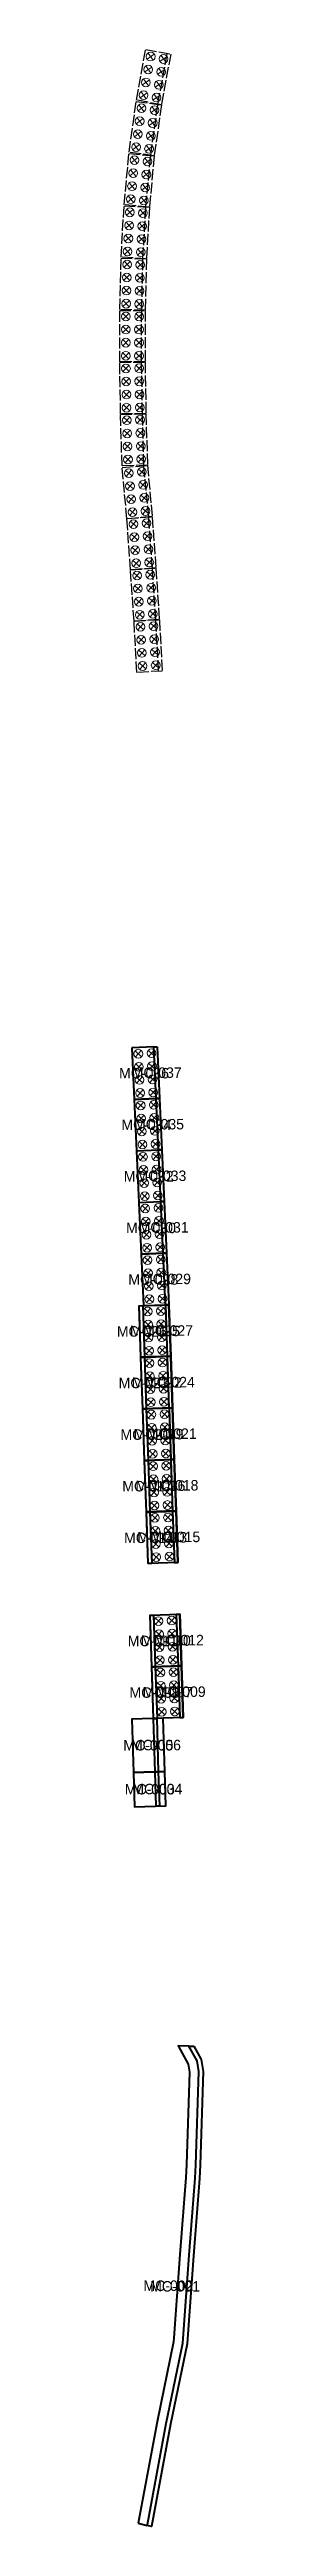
# Model space of a CAD drawing. Header units: metres. Extents: x 105432 to 106168, y 113100 to 118100.
# Drawn here: x 105431.6 to 105441.5, y 113100.2 to 113384.3 of the extents above; entities that cross this region are included whole.
import ezdxf
from ezdxf.enums import TextEntityAlignment as Align

# ---------------------------------------------------------------- set-up
doc = ezdxf.new("R2010")
doc.units = ezdxf.units.M
doc.linetypes.add('DASHED', pattern=[1.524, 1.27, -0.254])
for name, color, linetype, lineweight in [('45-COD-ESTRUCTURAS', 8, 'CONTINUOUS', 5), ('50-EST-MURO-CONTENCION', 34, 'CONTINUOUS', 40), ('50-EST-MURO-EJE', 32, 'DASHED', 25), ('50-EST-PILOTE', 33, 'CONTINUOUS', 18)]:
    doc.layers.add(name, color=color, linetype=linetype, lineweight=lineweight)

msp = doc.modelspace()

# ---------------------------------------------------------------- texts
at = {"layer": '45-COD-ESTRUCTURAS'}
for s, p in [('MC-036', (105434.55765, 113266.88975)), ('MC-037', (105436.0064, 113266.95475)), ('MC-034', (105434.82275, 113260.9757)), ('MC-035', (105436.27145, 113261.04075)), ('MC-032', (105435.0878, 113255.0616)), ('MC-033', (105436.53655, 113255.12665)), ('MC-030', (105435.35285, 113249.14755)), ('MC-031', (105436.8016, 113249.21265)), ('MC-028', (105435.61795, 113243.2335)), ('MC-029', (105437.0667, 113243.29855)), ('MC-026', (105434.30485, 113237.2763)), ('MC-025', (105435.804, 113237.3295)), ('MC-027', (105437.303, 113237.38035)), ('MC-022', (105436.0107, 113231.4131)), ('MC-024', (105437.5097, 113231.46395)), ('MC-023', (105434.51155, 113231.3599)), ('MC-020', (105434.71825, 113225.4435)), ('MC-019', (105436.21735, 113225.4967)), ('MC-021', (105437.7164, 113225.54755)), ('MC-017', (105434.9249, 113219.52715)), ('MC-016', (105436.42405, 113219.5803)), ('MC-018', (105437.9231, 113219.63115)), ('MC-014', (105435.13155, 113213.6108)), ('MC-013', (105436.6307, 113213.66395)), ('MC-015', (105438.1297, 113213.71475)), ('MC-011', (105435.54495, 113201.778)), ('MC-010', (105437.04405, 113201.8312)), ('MC-012', (105438.5431, 113201.88205)), ('MC-008', (105435.7501, 113195.86305)), ('MC-007', (105437.2493, 113195.91555)), ('MC-009', (105438.7483, 113195.9657)), ('MC-005', (105435.0461, 113189.8169)), ('MC-006', (105435.92175, 113189.843)), ('MC-003', (105435.2027, 113184.78105)), ('MC-004', (105436.07735, 113184.80285)), ('MC-002', (105437.34715, 113127.84675)), ('MC-001', (105438.1144, 113127.77355))]:
    msp.add_text(s, height=1.2, dxfattribs=at).set_placement(p, align=Align.MIDDLE_CENTER)

# ---------------------------------------------------------------- blocks, each defined once
blk = doc.blocks.new('PILOTE')
for p, q in [((-0.35, -0.35), (0.35, 0.35)), ((-0.35, 0.35), (0.35, -0.35))]:
    blk.add_line(p, q)
blk.add_circle((0, 0), 0.5)

# ---------------------------------------------------------------- linework, layer by layer
at = {"layer": '50-EST-MURO-CONTENCION'}
for points in [[(105433.1772, 113269.781), (105433.4407, 113263.8866), (105435.9381, 113263.9987), (105435.6741, 113269.8929), (105433.1772, 113269.781)], [(105436.0746, 113269.9108), (105436.3388, 113264.0161), (105436.3388, 113264.0161), (105435.9381, 113263.9987), (105435.674, 113269.8929), (105436.0746, 113269.9108)], [(105433.4423, 113263.867), (105433.7057, 113257.9725), (105436.2032, 113258.0847), (105435.9392, 113263.9789), (105433.4423, 113263.867)], [(105436.3396, 113263.9968), (105436.6038, 113258.1021), (105436.6038, 113258.1021), (105436.2032, 113258.0847), (105435.9391, 113263.9789), (105436.3396, 113263.9968)], [(105433.7073, 113257.9529), (105433.9709, 113252.0584), (105436.4683, 113252.1706), (105436.2042, 113258.0648), (105433.7073, 113257.9529)], [(105436.6047, 113258.0827), (105436.8689, 113252.188), (105436.8689, 113252.188), (105436.4683, 113252.1706), (105436.2042, 113258.0648), (105436.6047, 113258.0827)], [(105433.9724, 113252.0389), (105434.2359, 113246.1444), (105436.7333, 113246.2566), (105436.4693, 113252.1507), (105433.9724, 113252.0389)], [(105436.8698, 113252.1687), (105437.1339, 113246.274), (105437.1339, 113246.274), (105436.7333, 113246.2566), (105436.4693, 113252.1507), (105436.8698, 113252.1687)], [(105434.2374, 113246.1247), (105434.501, 113240.2303), (105436.9985, 113240.3425), (105436.7343, 113246.2367), (105434.2374, 113246.1247)], [(105437.1348, 113246.2546), (105437.3991, 113240.3599), (105437.3991, 113240.3599), (105436.9985, 113240.3425), (105436.7343, 113246.2367), (105437.1348, 113246.2546)], [(105434.2081, 113234.3191), (105434.0392, 113239.1674), (105434.0019, 113240.2196), (105437.3998, 113240.3399), (105437.4371, 113239.2877), (105437.6061, 113234.4346), (105434.2081, 113234.3191)], [(105434.6078, 113234.3327), (105434.2081, 113234.3191), (105434.0019, 113240.2196), (105434.4017, 113240.2335), (105434.6078, 113234.3327)], [(105437.2007, 113234.4208), (105437.606, 113234.4363), (105437.3998, 113240.3399), (105437, 113240.3263), (105437.2007, 113234.4208)], [(105434.4147, 113228.4027), (105434.2459, 113233.251), (105434.2086, 113234.3032), (105437.6065, 113234.4235), (105437.6437, 113233.3714), (105437.8128, 113228.5182), (105434.4147, 113228.4027)], [(105434.8145, 113228.4163), (105434.4147, 113228.4027), (105434.2086, 113234.3032), (105434.6084, 113234.3171), (105434.8145, 113228.4163)], [(105437.4074, 113228.5044), (105437.8127, 113228.5199), (105437.6065, 113234.4235), (105437.2067, 113234.4099), (105437.4074, 113228.5044)], [(105434.6214, 113222.4863), (105434.4525, 113227.3346), (105434.4153, 113228.3868), (105437.8132, 113228.5071), (105437.8504, 113227.455), (105438.0194, 113222.6018), (105434.6214, 113222.4863)], [(105435.0212, 113222.4999), (105434.6214, 113222.4863), (105434.4153, 113228.3868), (105434.815, 113228.4007), (105435.0212, 113222.4999)], [(105437.614, 113222.588), (105438.0194, 113222.6036), (105437.8132, 113228.5071), (105437.4134, 113228.4935), (105437.614, 113222.588)], [(105434.8281, 113216.5699), (105434.6592, 113221.4182), (105434.622, 113222.4704), (105438.0198, 113222.5907), (105438.0571, 113221.5386), (105438.2261, 113216.6854), (105434.8281, 113216.5699)], [(105435.2278, 113216.5835), (105434.8281, 113216.5699), (105434.622, 113222.4704), (105435.0217, 113222.4844), (105435.2278, 113216.5835)], [(105437.8207, 113216.6716), (105438.2261, 113216.6872), (105438.0198, 113222.5907), (105437.6201, 113222.5771), (105437.8207, 113216.6716)], [(105435.0347, 113210.6536), (105434.8659, 113215.5018), (105434.8286, 113216.554), (105438.2265, 113216.6743), (105438.2638, 113215.6222), (105438.4328, 113210.769), (105435.0347, 113210.6536)], [(105435.4345, 113210.6671), (105435.0347, 113210.6536), (105434.8286, 113216.554), (105435.2284, 113216.568), (105435.4345, 113210.6671)], [(105438.0274, 113210.7552), (105438.4327, 113210.7708), (105438.2265, 113216.6743), (105437.8267, 113216.6608), (105438.0274, 113210.7552)], [(105435.4481, 113198.8208), (105435.2792, 113203.6691), (105435.242, 113204.7212), (105438.6398, 113204.8416), (105438.6771, 113203.7894), (105438.8461, 113198.9362), (105435.4481, 113198.8208)], [(105435.8479, 113198.8344), (105435.4481, 113198.8208), (105435.242, 113204.7212), (105435.6417, 113204.7352), (105435.8479, 113198.8344)], [(105438.4407, 113198.9225), (105438.8461, 113198.938), (105438.6398, 113204.8416), (105438.2401, 113204.828), (105438.4407, 113198.9225)], [(105435.6519, 113192.9059), (105435.4854, 113197.7543), (105435.4486, 113198.8065), (105438.8465, 113198.9252), (105438.8833, 113197.873), (105439.05, 113193.0197), (105435.6519, 113192.9059)], [(105436.0516, 113192.9193), (105435.6519, 113192.9059), (105435.4486, 113198.8065), (105435.8484, 113198.8202), (105436.0516, 113192.9193)], [(105438.6446, 113193.0062), (105439.0499, 113193.0215), (105438.8465, 113198.9252), (105438.4467, 113198.9118), (105438.6446, 113193.0062)], [(105436.9406, 113186.8223), (105436.7519, 113192.9228), (105433.1516, 113192.8023), (105433.3414, 113186.711), (105436.9406, 113186.8223)], [(105436.191, 113186.7991), (105435.8411, 113186.7883), (105435.6525, 113192.886), (105436.0023, 113192.8977), (105436.191, 113186.7991)], [(105436.9412, 113186.8023), (105433.3421, 113186.6902), (105433.4645, 113182.7598), (105437.0633, 113182.8561), (105437.0633, 113182.8561), (105436.9412, 113186.8023)], [(105435.8418, 113186.768), (105436.1916, 113186.779), (105436.3129, 113182.8359), (105435.9631, 113182.8267), (105435.9631, 113182.8451), (105435.8418, 113186.768)], [(105433.8859, 113100.6009), (105434.9192, 113100.3537), (105434.9394, 113100.4523), (105437.0863, 113112.0446), (105438.9846, 113121.2541), (105439.0236, 113121.7889), (105439.7206, 113131.3484), (105440.4116, 113140.1862), (105440.4655, 113141.716), (105440.8084, 113152.3899), (105440.6206, 113153.6179), (105439.6756, 113155.3104), (105438.4417, 113155.3398), (105439.5989, 113153.2674), (105439.7428, 113152.3261), (105439.4031, 113141.7518), (105439.35, 113140.2464), (105438.6606, 113131.4285), (105437.9634, 113121.8662), (105437.9294, 113121.4007), (105436.0431, 113112.2487), (105433.8859, 113100.6009)], [(105440.256, 113155.2965), (105441.1012, 113153.7828), (105441.3096, 113152.4199), (105440.9653, 113141.6992), (105440.9109, 113140.1578), (105440.2175, 113131.2875), (105439.5222, 113121.7525), (105439.4809, 113121.1852), (105437.5771, 113111.9486), (105435.408, 113100.2367), (105434.9192, 113100.3537), (105434.9394, 113100.4523), (105437.0863, 113112.0446), (105438.9846, 113121.2541), (105439.0236, 113121.7889), (105439.7206, 113131.3484), (105439.7206, 113131.3484), (105440.4116, 113140.1862), (105440.4655, 113141.716), (105440.8084, 113152.3899), (105440.6206, 113153.6179), (105439.6756, 113155.3104), (105440.256, 113155.2965)]]:
    msp.add_lwpolyline(points, close=True, dxfattribs=at)
at = {"layer": '50-EST-MURO-EJE'}
for points in [[(105434.7506, 113384.2753), (105437.6036, 113383.755), (105436.5449, 113377.9507), (105433.692, 113378.4711), (105434.7506, 113384.2753)], [(105436.1514, 113378.0225), (105437.2101, 113383.8268)], [(105433.6702, 113378.3355), (105436.5423, 113377.9342), (105435.7258, 113372.091), (105432.8537, 113372.4923), (105433.6702, 113378.3355)], [(105435.3297, 113372.1464), (105436.1461, 113377.9896)], [(105432.8359, 113372.3464), (105435.7231, 113372.0745), (105435.1697, 113366.2005), (105432.2825, 113366.4725), (105432.8359, 113372.3464)], [(105434.7715, 113366.238), (105435.3248, 113372.112)], [(105432.2727, 113366.3458), (105435.1682, 113366.1838), (105434.8385, 113360.293), (105431.9431, 113360.455), (105432.2727, 113366.3458)], [(105434.4391, 113360.3153), (105434.7688, 113366.2061)], [(105431.9395, 113360.3501), (105434.8385, 113360.2762), (105434.6883, 113354.3781), (105431.7892, 113354.452), (105431.9395, 113360.3501)], [(105434.2884, 113354.3883), (105434.4386, 113360.2864)], [(105431.7883, 113354.3623), (105434.6883, 113354.3583), (105434.68, 113348.4583), (105431.78, 113348.4624), (105431.7883, 113354.3623)], [(105434.28, 113348.4588), (105434.2883, 113354.3588)], [(105431.7807, 113348.3908), (105434.6803, 113348.4384), (105434.777, 113342.5392), (105431.8774, 113342.4916), (105431.7807, 113348.3908)], [(105434.3771, 113342.5326), (105434.2803, 113348.4318)], [(105431.8785, 113342.439), (105434.7774, 113342.5193), (105434.9408, 113336.6216), (105432.0419, 113336.5412), (105431.8785, 113342.439)], [(105434.541, 113336.6105), (105434.3775, 113342.5082)], [(105432.0556, 113336.3334), (105434.9432, 113336.6017), (105435.4891, 113330.727), (105432.6015, 113330.4587), (105432.0556, 113336.3334)], [(105435.0908, 113330.69), (105434.5449, 113336.5647)], [(105432.5986, 113330.5026), (105435.4914, 113330.7072), (105435.9076, 113324.8219), (105433.0149, 113324.6173), (105432.5986, 113330.5026)], [(105435.5086, 113324.7937), (105435.0924, 113330.679)], [(105433.0154, 113324.6049), (105435.9087, 113324.8019), (105436.3095, 113318.9156), (105433.4162, 113318.7186), (105433.0154, 113324.6049)], [(105435.9104, 113318.8884), (105435.5096, 113324.7748)], [(105433.4147, 113318.7393), (105436.3105, 113318.8956), (105436.6284, 113313.0042), (105433.7326, 113312.8479), (105433.4147, 113318.7393)], [(105436.229, 113312.9826), (105435.9111, 113318.874)], [(105437.606, 113234.4363), (105437.2063, 113234.4226), (105434.6078, 113234.3327)], [(105437.8127, 113228.5199), (105437.4129, 113228.5062), (105434.8145, 113228.4163)], [(105438.0194, 113222.6036), (105437.6196, 113222.5899), (105435.0212, 113222.4999)], [(105438.2261, 113216.6872), (105437.8263, 113216.6735), (105435.2278, 113216.5835)], [(105438.4327, 113210.7708), (105438.033, 113210.7571), (105435.4345, 113210.6671)], [(105438.8461, 113198.938), (105438.4463, 113198.9243), (105435.8479, 113198.8344)], [(105439.0499, 113193.0215), (105438.6501, 113193.008), (105436.0516, 113192.9193)], [(105437.0633, 113182.8561), (105436.9412, 113186.8023)]]:
    msp.add_lwpolyline(points, dxfattribs=at)

# ---------------------------------------------------------------- block references
at = {"layer": '50-EST-PILOTE'}
for p, rotation in [((105435.0445, 113381.9854), 79.7), ((105435.3137, 113383.4611), 79.7), ((105436.7893, 113383.1919), 259.7), ((105434.7754, 113380.5098), 79.7), ((105436.251, 113380.2406), 259.7), ((105436.5202, 113381.7163), 259.7), ((105434.2666, 113377.5454), 82), ((105434.5062, 113379.0341), 79.7), ((105435.7522, 113377.3378), 262), ((105435.9819, 113378.765), 79.7), ((105433.8514, 113374.5743), 82), ((105434.059, 113376.0598), 82), ((105435.337, 113374.3667), 262), ((105435.5446, 113375.8523), 262), ((105433.4671, 113371.5839), 84.6), ((105433.6439, 113373.0887), 82), ((105434.9605, 113371.4432), 264.6), ((105435.1294, 113372.8811), 82), ((105433.1858, 113368.5971), 84.6), ((105433.3264, 113370.0905), 84.6), ((105434.6791, 113368.4564), 264.6), ((105434.8198, 113369.9498), 264.6), ((105432.9325, 113365.6078), 86.8), ((105433.0451, 113367.1037), 84.6), ((105434.4301, 113365.524), 266.8), ((105434.5385, 113366.963), 84.6), ((105432.7649, 113362.6125), 86.8), ((105432.8487, 113364.1101), 86.8), ((105434.2625, 113362.5287), 266.8), ((105434.3463, 113364.0263), 266.8), ((105432.6214, 113359.6325), 88.5), ((105432.6811, 113361.1148), 86.8), ((105434.1209, 113359.5943), 268.5), ((105434.1787, 113361.031), 86.8), ((105432.545, 113356.6334), 88.5), ((105432.5832, 113358.133), 88.5), ((105434.0445, 113356.5952), 268.5), ((105434.0827, 113358.0948), 268.5), ((105432.4873, 113353.6614), 89.9), ((105432.5068, 113355.1339), 88.5), ((105433.9873, 113353.6592), 269.9), ((105434.0063, 113355.0957), 88.5), ((105432.4852, 113352.1614), 89.9), ((105433.9852, 113352.1592), 269.9), ((105432.4809, 113349.1614), 89.9), ((105432.4831, 113350.6614), 89.9), ((105433.9809, 113349.1593), 89.9), ((105433.9831, 113350.6592), 269.9), ((105432.4921, 113347.7024), 90.9), ((105432.5166, 113346.2026), 90.9), ((105433.9919, 113347.727), 270.9), ((105434.0164, 113346.2272), 270.9), ((105432.5412, 113344.7028), 90.9), ((105432.5658, 113343.203), 90.9), ((105434.041, 113344.7274), 270.9), ((105434.0656, 113343.2276), 90.9), ((105432.5976, 113341.7586), 91.6), ((105432.6391, 113340.2592), 91.6), ((105434.097, 113341.8002), 271.6), ((105434.1386, 113340.3008), 271.6), ((105432.6807, 113338.7598), 91.6), ((105432.7223, 113337.2603), 91.6), ((105434.1801, 113338.8013), 271.6), ((105434.2217, 113337.3019), 91.6), ((105432.8174, 113335.7012), 95.3), ((105432.9562, 113334.2076), 95.3), ((105434.311, 113335.84), 275.3), ((105434.4497, 113334.3464), 275.3), ((105433.095, 113332.714), 95.3), ((105433.2338, 113331.2205), 95.3), ((105434.5885, 113332.8528), 275.3), ((105434.7273, 113331.3593), 95.3), ((105433.3462, 113329.8537), 94), ((105433.4521, 113328.3575), 94), ((105434.8425, 113329.9596), 274), ((105434.9483, 113328.4633), 274), ((105433.5579, 113326.8612), 94), ((105433.6637, 113325.3649), 94), ((105435.0542, 113326.967), 274), ((105435.16, 113325.4708), 94), ((105433.7613, 113323.9541), 93.9), ((105433.8632, 113322.4576), 93.9), ((105435.2579, 113324.056), 273.9), ((105435.3598, 113322.5595), 273.9), ((105433.9651, 113320.961), 93.9), ((105435.4617, 113321.0629), 273.9), ((105435.5636, 113319.5664), 93.9), ((105434.067, 113319.4645), 93.9), ((105434.1514, 113318.078), 93.1), ((105435.6492, 113318.1589), 273.1), ((105434.2322, 113316.5802), 93.1), ((105434.3131, 113315.0824), 93.1), ((105435.7301, 113316.6611), 273.1), ((105435.8109, 113315.1632), 273.1), ((105434.3939, 113313.5846), 93.1), ((105435.8917, 113313.6654), 93.1), ((105433.9057, 113269.113), 92.6), ((105435.4042, 113269.1801), 272.6), ((105433.9728, 113267.6145), 92.6), ((105434.04, 113266.116), 92.6), ((105435.4713, 113267.6816), 272.6), ((105435.5385, 113266.1831), 272.6), ((105434.1071, 113264.6175), 92.6), ((105434.1707, 113263.1989), 92.6), ((105435.6056, 113264.6846), 92.6), ((105435.6692, 113263.2661), 272.6), ((105434.2379, 113261.7004), 92.6), ((105434.305, 113260.2019), 92.6), ((105435.7364, 113261.7676), 272.6), ((105435.8035, 113260.2691), 272.6), ((105434.3721, 113258.7034), 92.6), ((105434.4358, 113257.2848), 92.6), ((105435.8706, 113258.7706), 92.6), ((105435.9343, 113257.352), 272.6), ((105434.503, 113255.7863), 92.6), ((105434.5701, 113254.2878), 92.6), ((105436.0014, 113255.8535), 272.6), ((105436.0686, 113254.355), 272.6), ((105434.6373, 113252.7893), 92.6), ((105434.7009, 113251.3708), 92.6), ((105436.1358, 113252.8565), 92.6), ((105436.1994, 113251.4379), 272.6), ((105434.768, 113249.8723), 92.6), ((105436.2665, 113249.9394), 272.6), ((105434.8352, 113248.3738), 92.6), ((105434.9023, 113246.8753), 92.6), ((105436.3337, 113248.4409), 272.6), ((105436.4008, 113246.9424), 92.6), ((105434.9659, 113245.4567), 92.6), ((105435.0331, 113243.9582), 92.6), ((105436.4644, 113245.5239), 272.6), ((105436.5316, 113244.0254), 272.6), ((105435.1003, 113242.4597), 92.6), ((105435.1674, 113240.9612), 92.6), ((105436.5988, 113242.5269), 272.6), ((105436.6659, 113241.0284), 92.6), ((105434.9753, 113239.5635), 92), ((105435.0275, 113238.0644), 92), ((105436.4744, 113239.6156), 272), ((105436.5266, 113238.1165), 272), ((105435.0797, 113236.5653), 92), ((105435.1319, 113235.0662), 92), ((105436.5788, 113236.6174), 272), ((105436.631, 113235.1184), 92), ((105435.182, 113233.6471), 92), ((105435.2342, 113232.148), 92), ((105436.6811, 113233.6992), 272), ((105436.7333, 113232.2001), 272), ((105435.2864, 113230.6489), 92), ((105435.3386, 113229.1498), 92), ((105436.7855, 113230.7011), 272), ((105436.8377, 113229.202), 92), ((105435.3887, 113227.7307), 92), ((105435.4409, 113226.2316), 92), ((105436.8878, 113227.7828), 272), ((105436.94, 113226.2838), 272), ((105435.4931, 113224.7325), 92), ((105435.5452, 113223.2334), 92), ((105436.9921, 113224.7847), 272), ((105437.0443, 113223.2856), 92), ((105435.5954, 113221.8143), 92), ((105435.6475, 113220.3152), 92), ((105437.0945, 113221.8665), 272), ((105437.1466, 113220.3674), 272), ((105435.6997, 113218.8161), 92), ((105435.7519, 113217.317), 92), ((105437.1988, 113218.8683), 272), ((105437.251, 113217.3692), 92), ((105435.802, 113215.8979), 92), ((105437.3011, 113215.9501), 272), ((105437.3533, 113214.451), 272), ((105435.8542, 113214.3988), 92), ((105435.9064, 113212.8997), 92), ((105437.4055, 113212.9519), 272), ((105435.9586, 113211.4006), 92), ((105437.4577, 113211.4528), 92), ((105436.2154, 113204.0651), 92), ((105437.7145, 113204.1173), 272), ((105436.2676, 113202.566), 92), ((105436.3197, 113201.0669), 92), ((105437.7667, 113202.6182), 272), ((105437.8188, 113201.1191), 272), ((105436.3719, 113199.5678), 92), ((105436.4217, 113198.1499), 92), ((105437.871, 113199.62), 92), ((105437.9208, 113198.2013), 272), ((105436.4731, 113196.6508), 92), ((105436.5246, 113195.1517), 92), ((105437.9723, 113196.7022), 272), ((105438.0237, 113195.2031), 272), ((105436.5761, 113193.6525), 92), ((105438.0752, 113193.704), 92)]:
    msp.add_blockref('PILOTE', p, dxfattribs=dict(at, rotation=rotation))

msp.set_redraw_order([(e.dxf.handle, doc.entitydb.next_handle()) for e in msp.query("TEXT MTEXT ATTDEF DIMENSION ARC_DIMENSION")])  # texts and dimensions are drawn at this point

doc.saveas('drawing.dxf')
